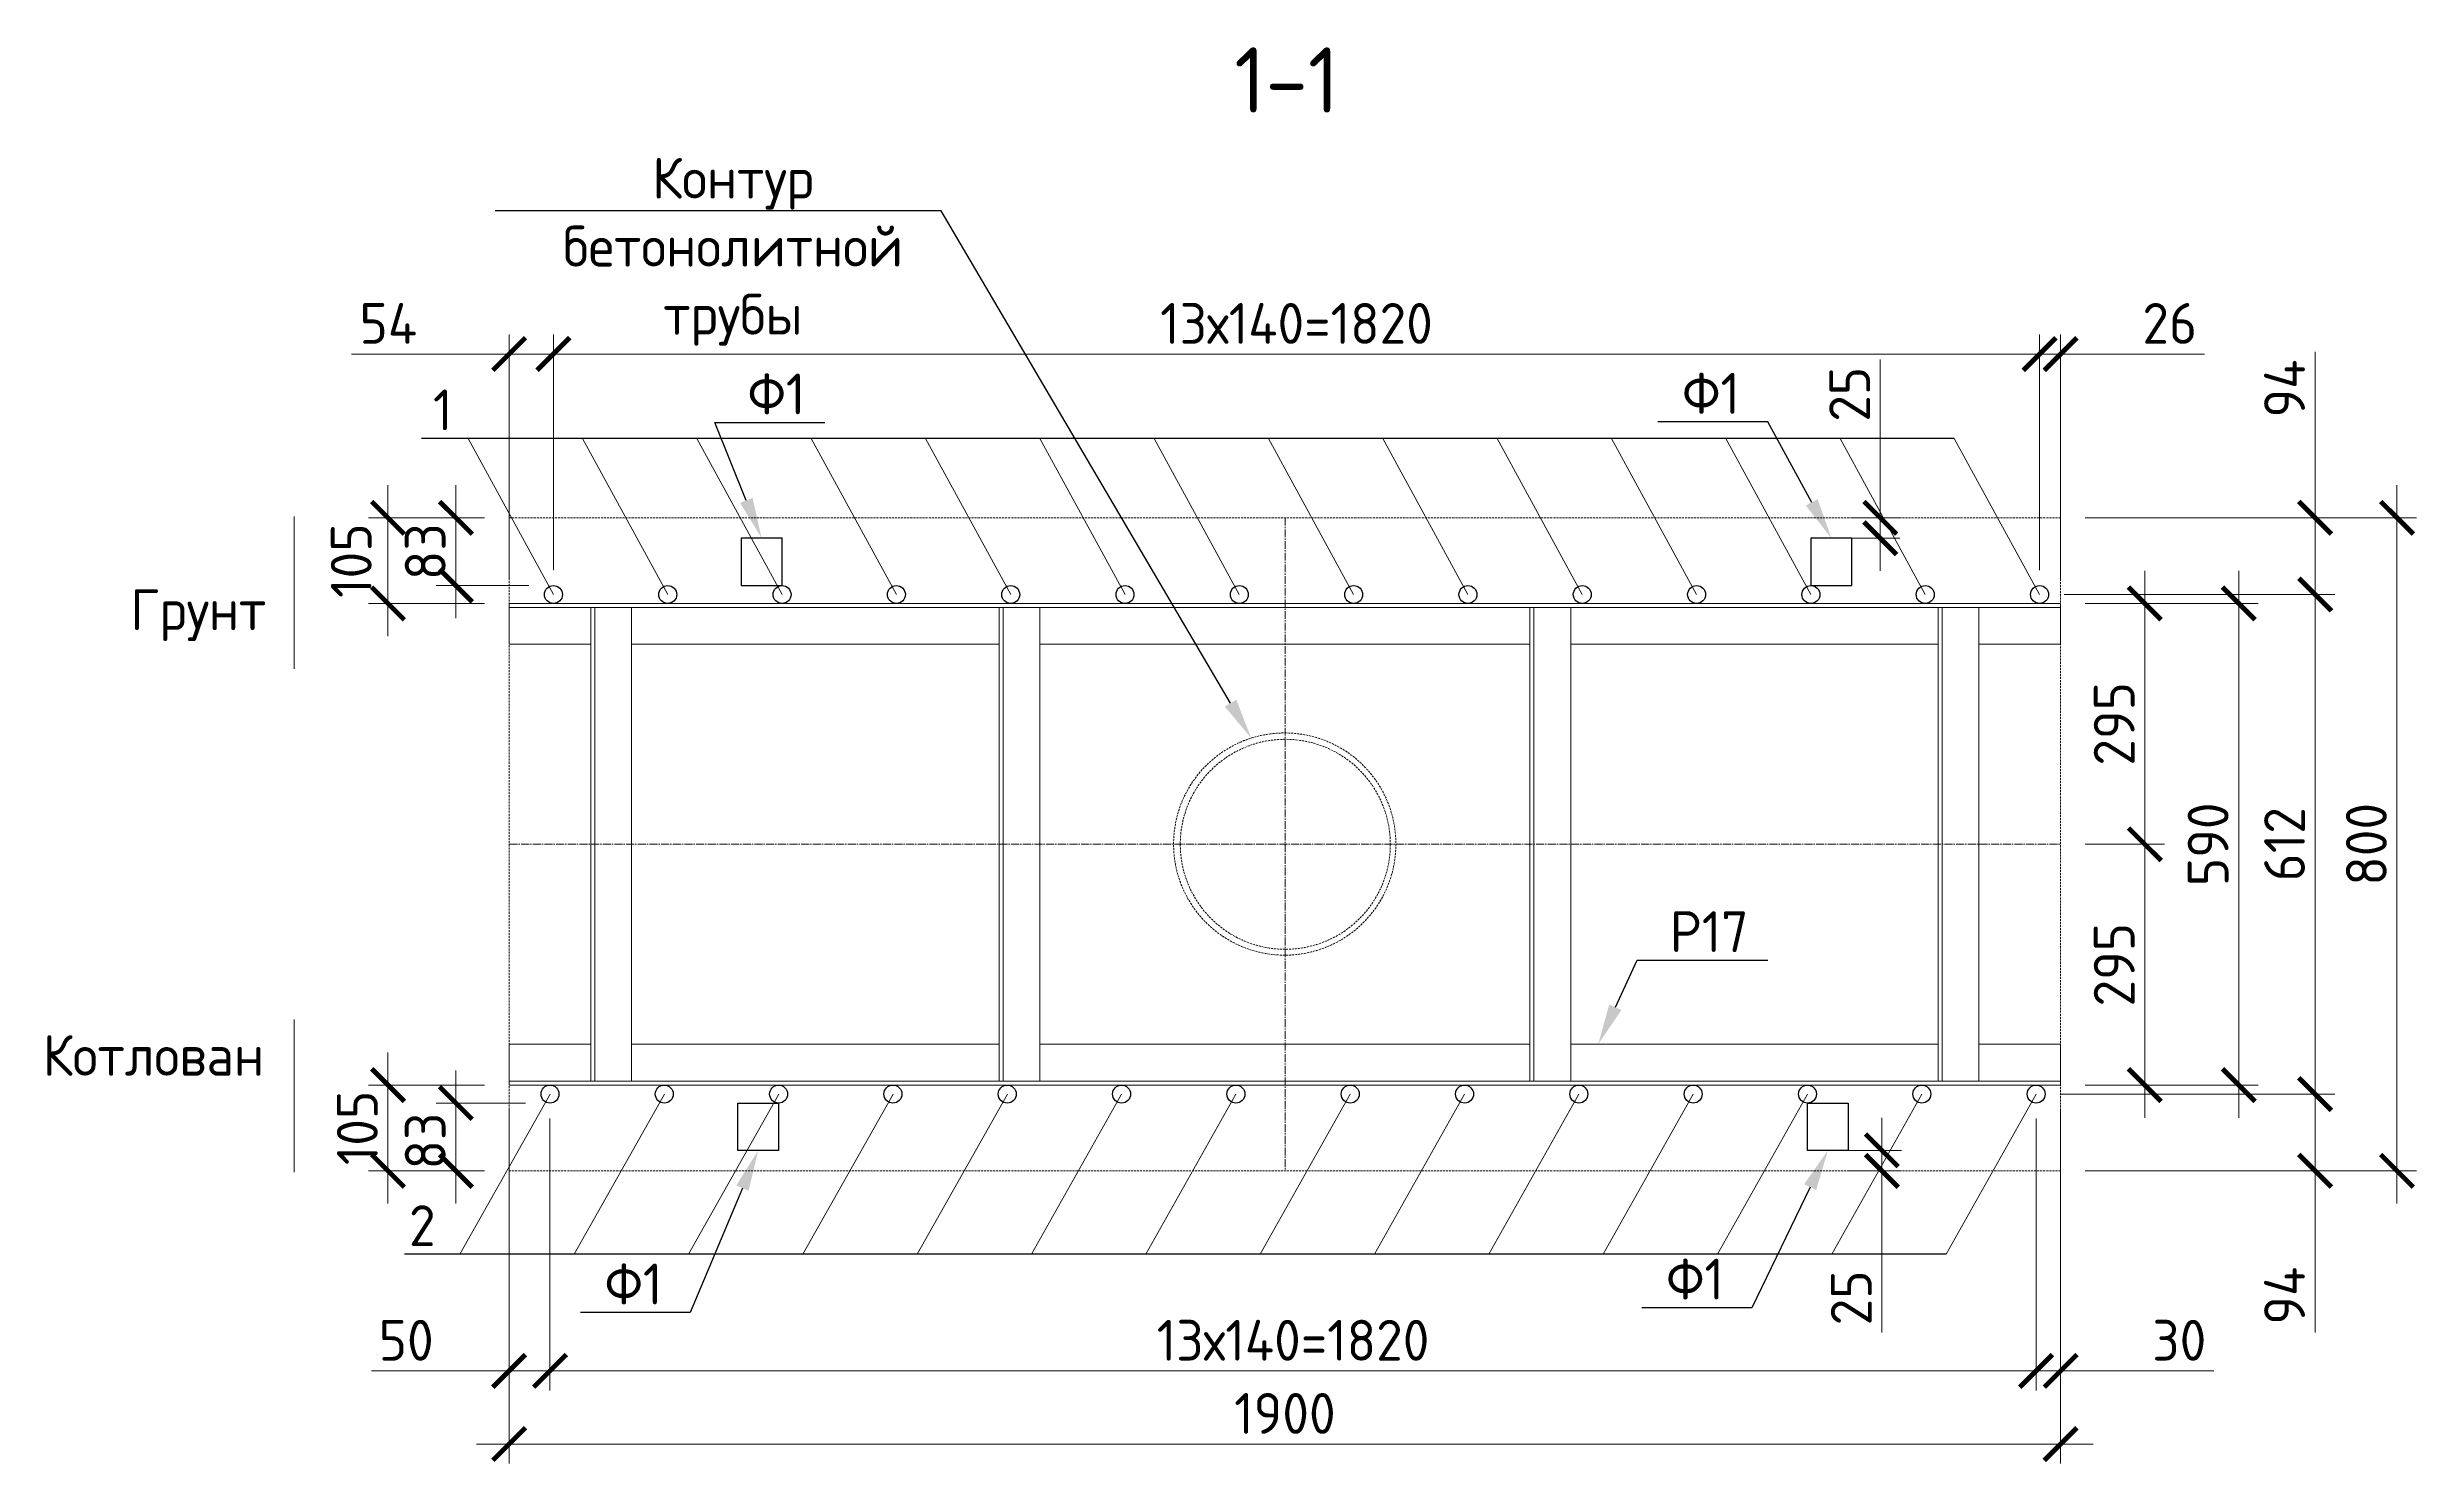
# Model space of a CAD drawing. Header units: millimetres. Extents: x -65574 to 111613, y -106550 to -50518.
# Drawn here: x 18246 to 21147, y -52253 to -50518 of the extents above; entities that cross this region are included whole.
import ezdxf
from ezdxf import colors
from ezdxf.entities.mleader import LeaderData, LeaderLine
from ezdxf.math import Vec2, Vec3

# ---------------------------------------------------------------- set-up
doc = ezdxf.new("R2010")
doc.units = ezdxf.units.MM
doc.linetypes.add('CENTER2', pattern=[28.575, 19.05, -3.175, 3.175, -3.175])
doc.linetypes.add('невидимая', pattern=[0.375, 0.25, -0.125])
doc.layers.get('Defpoints').update_dxf_attribs({"color": 6})
doc.styles.add('GOST-2.304_Type-B', font='GOST Common.ttf')
doc.dimstyles.new('УРСТ', dxfattribs={"dimtxt": 2.5, "dimasz": 2, "dimexe": 1.2, "dimexo": 1.5, "dimtad": 1, "dimdec": 0, "dimrnd": 1, "dimtxsty": 'GOST-2.304_Type-B', "dimblk": 'ARCHTICK', "dimcen": 2, "dimdle": 2, "dimazin": 3, "dimtfac": 1, "dimtdec": 0, "dimtmove": 1, "dimatfit": 0, "dimldrblk": 'NONE', "dimlwd": 15, "dimlwe": 15, "dimarcsym": 0})

# ---------------------------------------------------------------- blocks, each defined once
blk = doc.blocks.new('*U238')
at = {"lineweight": 30}
blk.add_circle((0, 0), 11, dxfattribs=at)
blk = doc.blocks.new('*U239')
at = {"color": 0, "linetype": 'ByBlock', "lineweight": -2, "transparency": 16777216}
for p in [(0, 0), (140, 0), (280, 0), (420, 0), (560, 0), (700, 0), (840, 0), (980, 0), (1120, 0), (1260, 0), (1400, 0), (1540, 0), (1680, 0), (1820, 0)]:
    blk.add_blockref('*U238', p, dxfattribs=at)
blk = doc.blocks.new('*U234')
at = {"color": 7, "lineweight": 30}
blk.add_circle((0, 5), 11, dxfattribs=at)
blk = doc.blocks.new('*U235')
at = {"color": 0, "linetype": 'ByBlock', "lineweight": -2, "transparency": 16777216}
for p in [(0, 0), (140, 0), (280, 0), (420, 0), (560, 0), (700, 0), (840, 0), (980, 0), (1120, 0), (1260, 0), (1400, 0), (1540, 0), (1680, 0), (1820, 0)]:
    blk.add_blockref('*U234', p, dxfattribs=at)
blk = doc.blocks.new('_ArchTick')
at = {"color": 0, "linetype": 'ByBlock', "const_width": 0.15}
blk.add_lwpolyline([(-0.5, -0.5), (0.5, 0.5)], dxfattribs=at)
blk = doc.blocks.new('*D363')
at = {"color": 0, "lineweight": 15, "ltscale": 100, "transparency": 16777216}
for p, q in [((18865.3, -51157.9), (18865.3, -50869.3)), ((20685.3, -51157.9), (20685.3, -50869.3)), ((18825.3, -50893.3), (20725.3, -50893.3))]:
    blk.add_line(p, q, dxfattribs=at)
at = {"layer": 'Defpoints', "color": 0, "lineweight": -2, "ltscale": 100, "transparency": 16777216}
for p in [(20685.3, -50893.3), (18865.3, -51187.9), (20685.3, -51187.9)]:
    blk.add_point(p, dxfattribs=at)
at = {"color": 0, "lineweight": 15, "ltscale": 100, "transparency": 16777216, "xscale": 40, "yscale": 40, "zscale": 40, "rotation": 180}
blk.add_blockref('_ArchTick', (18865.3, -50893.3), dxfattribs=at)
at = {"color": 0, "lineweight": 15, "ltscale": 100, "transparency": 16777216, "xscale": 40, "yscale": 40, "zscale": 40}
blk.add_blockref('_ArchTick', (20685.3, -50893.3), dxfattribs=at)
at = {"color": 0, "lineweight": 15, "ltscale": 100, "transparency": 16777216, "insert": (19775.3, -50855.8), "char_height": 50, "attachment_point": 5, "style": 'GOST-2.304_Type-B'}
blk.add_mtext('\\A1;13х140=1820', dxfattribs=at)
blk = doc.blocks.new('_None')
blk = doc.blocks.new('*D364')
at = {"color": 0, "lineweight": 15, "ltscale": 100, "transparency": 16777216}
for p, q in [((18811.1, -51168.9), (18811.1, -50869.3)), ((18865.3, -51157.9), (18865.3, -50869.3)), ((18618.1, -50893.3), (18811.1, -50893.3)), ((18811.1, -50893.3), (18771.1, -50893.3)), ((18865.3, -50893.3), (18811.1, -50893.3)), ((18865.3, -50893.3), (18811.1, -50893.3)), ((18865.3, -50893.3), (18905.3, -50893.3))]:
    blk.add_line(p, q, dxfattribs=at)
at = {"layer": 'Defpoints', "color": 0, "lineweight": -2, "ltscale": 100, "transparency": 16777216}
for p in [(18811.1, -50893.3), (18811.1, -51198.9), (18865.3, -51187.9)]:
    blk.add_point(p, dxfattribs=at)
at = {"color": 0, "lineweight": 15, "ltscale": 100, "transparency": 16777216, "xscale": 40, "yscale": 40, "zscale": 40}
blk.add_blockref('_ArchTick', (18811.1, -50893.3), dxfattribs=at)
at = {"color": 0, "lineweight": 15, "ltscale": 100, "transparency": 16777216, "xscale": 40, "yscale": 40, "zscale": 40, "rotation": 180}
blk.add_blockref('_ArchTick', (18865.3, -50893.3), dxfattribs=at)
at = {"color": 0, "lineweight": 15, "ltscale": 100, "transparency": 16777216, "insert": (18663.1, -50855.8), "char_height": 50, "attachment_point": 5, "style": 'GOST-2.304_Type-B'}
blk.add_mtext('\\A1;54', dxfattribs=at)
blk = doc.blocks.new('*D365')
at = {"color": 0, "lineweight": 15, "ltscale": 100, "transparency": 16777216}
for p, q in [((20685.3, -51157.9), (20685.3, -50869.3)), ((20711.1, -51168.9), (20711.1, -50869.3)), ((20685.3, -50893.3), (20645.3, -50893.3)), ((20685.3, -50893.3), (20711.1, -50893.3)), ((20685.3, -50893.3), (20711.1, -50893.3)), ((20711.1, -50893.3), (20751.1, -50893.3)), ((20887.2, -50893.3), (20711.1, -50893.3))]:
    blk.add_line(p, q, dxfattribs=at)
at = {"layer": 'Defpoints', "color": 0, "lineweight": -2, "ltscale": 100, "transparency": 16777216}
for p in [(20711.1, -50893.3), (20685.3, -51187.9), (20711.1, -51198.9)]:
    blk.add_point(p, dxfattribs=at)
at = {"color": 0, "lineweight": 15, "ltscale": 100, "transparency": 16777216, "xscale": 40, "yscale": 40, "zscale": 40}
blk.add_blockref('_ArchTick', (20685.3, -50893.3), dxfattribs=at)
at = {"color": 0, "lineweight": 15, "ltscale": 100, "transparency": 16777216, "xscale": 40, "yscale": 40, "zscale": 40, "rotation": 180}
blk.add_blockref('_ArchTick', (20711.1, -50893.3), dxfattribs=at)
at = {"color": 0, "lineweight": 15, "ltscale": 100, "transparency": 16777216, "insert": (20844.7, -50855.8), "char_height": 50, "attachment_point": 5, "style": 'GOST-2.304_Type-B'}
blk.add_mtext('\\A1;26', dxfattribs=at)
blk = doc.blocks.new('*D366')
at = {"color": 0, "lineweight": 15, "ltscale": 100, "transparency": 16777216}
for p, q in [((18861.1, -51829.9), (18861.1, -52163)), ((20681.1, -51829.9), (20681.1, -52163)), ((18821.1, -52139), (20721.1, -52139))]:
    blk.add_line(p, q, dxfattribs=at)
at = {"layer": 'Defpoints', "color": 0, "lineweight": -2, "ltscale": 100, "transparency": 16777216}
for p in [(18861.1, -51799.9), (20681.1, -51799.9), (20681.1, -52139)]:
    blk.add_point(p, dxfattribs=at)
at = {"color": 0, "lineweight": 15, "ltscale": 100, "transparency": 16777216, "xscale": 40, "yscale": 40, "zscale": 40, "rotation": 180}
blk.add_blockref('_ArchTick', (18861.1, -52139), dxfattribs=at)
at = {"color": 0, "lineweight": 15, "ltscale": 100, "transparency": 16777216, "xscale": 40, "yscale": 40, "zscale": 40}
blk.add_blockref('_ArchTick', (20681.1, -52139), dxfattribs=at)
at = {"color": 0, "lineweight": 15, "ltscale": 100, "transparency": 16777216, "insert": (19771.1, -52101.5), "char_height": 50, "attachment_point": 5, "style": 'GOST-2.304_Type-B'}
blk.add_mtext('\\A1;13х140=1820', dxfattribs=at)
blk = doc.blocks.new('*D367')
at = {"color": 0, "lineweight": 15, "ltscale": 100, "transparency": 16777216}
for p, q in [((18811.1, -51818.9), (18811.1, -52163)), ((18861.1, -51829.9), (18861.1, -52163)), ((18642.5, -52139), (18811.1, -52139)), ((18811.1, -52139), (18771.1, -52139)), ((18861.1, -52139), (18811.1, -52139)), ((18861.1, -52139), (18811.1, -52139)), ((18861.1, -52139), (18901.1, -52139))]:
    blk.add_line(p, q, dxfattribs=at)
at = {"layer": 'Defpoints', "color": 0, "lineweight": -2, "ltscale": 100, "transparency": 16777216}
for p in [(18811.1, -51788.9), (18861.1, -51799.9), (18811.1, -52139)]:
    blk.add_point(p, dxfattribs=at)
at = {"color": 0, "lineweight": 15, "ltscale": 100, "transparency": 16777216, "xscale": 40, "yscale": 40, "zscale": 40}
blk.add_blockref('_ArchTick', (18811.1, -52139), dxfattribs=at)
at = {"color": 0, "lineweight": 15, "ltscale": 100, "transparency": 16777216, "xscale": 40, "yscale": 40, "zscale": 40, "rotation": 180}
blk.add_blockref('_ArchTick', (18861.1, -52139), dxfattribs=at)
at = {"color": 0, "lineweight": 15, "ltscale": 100, "transparency": 16777216, "insert": (18685, -52101.5), "char_height": 50, "attachment_point": 5, "style": 'GOST-2.304_Type-B'}
blk.add_mtext('\\A1;50', dxfattribs=at)
blk = doc.blocks.new('*D368')
at = {"color": 0, "lineweight": 15, "ltscale": 100, "transparency": 16777216}
for p, q in [((20711.1, -51818.9), (20711.1, -52163)), ((20681.1, -51829.9), (20681.1, -52163)), ((20681.1, -52139), (20641.1, -52139)), ((20681.1, -52139), (20711.1, -52139)), ((20681.1, -52139), (20711.1, -52139)), ((20711.1, -52139), (20751.1, -52139)), ((20898.9, -52139), (20711.1, -52139))]:
    blk.add_line(p, q, dxfattribs=at)
at = {"layer": 'Defpoints', "color": 0, "lineweight": -2, "ltscale": 100, "transparency": 16777216}
for p in [(20711.1, -51788.9), (20681.1, -51799.9), (20711.1, -52139)]:
    blk.add_point(p, dxfattribs=at)
at = {"color": 0, "lineweight": 15, "ltscale": 100, "transparency": 16777216, "xscale": 40, "yscale": 40, "zscale": 40}
blk.add_blockref('_ArchTick', (20681.1, -52139), dxfattribs=at)
at = {"color": 0, "lineweight": 15, "ltscale": 100, "transparency": 16777216, "xscale": 40, "yscale": 40, "zscale": 40, "rotation": 180}
blk.add_blockref('_ArchTick', (20711.1, -52139), dxfattribs=at)
at = {"color": 0, "lineweight": 15, "ltscale": 100, "transparency": 16777216, "insert": (20856.4, -52101.5), "char_height": 50, "attachment_point": 5, "style": 'GOST-2.304_Type-B'}
blk.add_mtext('\\A1;30', dxfattribs=at)
blk = doc.blocks.new('*D369')
at = {"color": 0, "lineweight": 15, "ltscale": 100, "transparency": 16777216}
for p, q in [((20929.2, -51158.9), (20929.2, -51828.9)), ((20741.1, -51198.9), (20953.2, -51198.9)), ((20741.1, -51788.9), (20953.2, -51788.9))]:
    blk.add_line(p, q, dxfattribs=at)
at = {"layer": 'Defpoints', "color": 0, "lineweight": -2, "ltscale": 100, "transparency": 16777216}
for p in [(20711.1, -51198.9), (20711.1, -51788.9), (20929.2, -51788.9)]:
    blk.add_point(p, dxfattribs=at)
at = {"color": 0, "lineweight": 15, "ltscale": 100, "transparency": 16777216, "xscale": 40, "yscale": 40, "zscale": 40}
for p, rotation in [((20929.2, -51198.9), 90), ((20929.2, -51788.9), 270)]:
    blk.add_blockref('_ArchTick', p, dxfattribs=dict(at, rotation=rotation))
at = {"color": 0, "lineweight": 15, "ltscale": 100, "transparency": 16777216, "insert": (20891.7, -51493.9), "char_height": 50, "attachment_point": 5, "rotation": 90, "style": 'GOST-2.304_Type-B'}
blk.add_mtext('\\A1;590', dxfattribs=at)
blk = doc.blocks.new('*D370')
at = {"color": 0, "lineweight": 15, "ltscale": 100, "transparency": 16777216}
for p, q in [((21022.8, -51147.9), (21022.8, -51839.9)), ((20715.3, -51187.9), (21046.8, -51187.9)), ((20711.1, -51799.9), (21046.8, -51799.9))]:
    blk.add_line(p, q, dxfattribs=at)
at = {"layer": 'Defpoints', "color": 0, "lineweight": -2, "ltscale": 100, "transparency": 16777216}
for p in [(20685.3, -51187.9), (20681.1, -51799.9), (21022.8, -51799.9)]:
    blk.add_point(p, dxfattribs=at)
at = {"color": 0, "lineweight": 15, "ltscale": 100, "transparency": 16777216, "xscale": 40, "yscale": 40, "zscale": 40}
for p, rotation in [((21022.8, -51187.9), 90), ((21022.8, -51799.9), 270)]:
    blk.add_blockref('_ArchTick', p, dxfattribs=dict(at, rotation=rotation))
at = {"color": 0, "lineweight": 15, "ltscale": 100, "transparency": 16777216, "insert": (20985.3, -51493.9), "char_height": 50, "attachment_point": 5, "rotation": 90, "style": 'GOST-2.304_Type-B'}
blk.add_mtext('\\A1;612', dxfattribs=at)
blk = doc.blocks.new('*D371')
at = {"color": 0, "lineweight": 15, "ltscale": 100, "transparency": 16777216}
for p, q in [((18745.9, -51770.9), (18745.9, -51933.9)), ((18831.1, -51810.9), (18721.9, -51810.9)), ((18781.1, -51893.9), (18721.9, -51893.9))]:
    blk.add_line(p, q, dxfattribs=at)
at = {"layer": 'Defpoints', "color": 0, "lineweight": -2, "ltscale": 100, "transparency": 16777216}
for p in [(18861.1, -51810.9), (18745.9, -51893.9), (18811.1, -51893.9)]:
    blk.add_point(p, dxfattribs=at)
at = {"color": 0, "lineweight": 15, "ltscale": 100, "transparency": 16777216, "xscale": 40, "yscale": 40, "zscale": 40}
for p, rotation in [((18745.9, -51810.9), 90), ((18745.9, -51893.9), 270)]:
    blk.add_blockref('_ArchTick', p, dxfattribs=dict(at, rotation=rotation))
at = {"color": 0, "lineweight": 15, "ltscale": 100, "transparency": 16777216, "insert": (18708.4, -51857.4), "char_height": 50, "attachment_point": 5, "rotation": 90, "style": 'GOST-2.304_Type-B'}
blk.add_mtext('\\A1;83', dxfattribs=at)
blk = doc.blocks.new('*D372')
at = {"color": 0, "lineweight": 15, "ltscale": 100, "transparency": 16777216}
for p, q in [((18745.9, -51216.9), (18745.9, -51053.9)), ((18781.1, -51093.9), (18721.9, -51093.9)), ((18835.3, -51176.9), (18721.9, -51176.9))]:
    blk.add_line(p, q, dxfattribs=at)
at = {"layer": 'Defpoints', "color": 0, "lineweight": -2, "ltscale": 100, "transparency": 16777216}
for p in [(18745.9, -51093.9), (18811.1, -51093.9), (18865.3, -51176.9)]:
    blk.add_point(p, dxfattribs=at)
at = {"color": 0, "lineweight": 15, "ltscale": 100, "transparency": 16777216, "xscale": 40, "yscale": 40, "zscale": 40}
for p, rotation in [((18745.9, -51093.9), 90), ((18745.9, -51176.9), 270)]:
    blk.add_blockref('_ArchTick', p, dxfattribs=dict(at, rotation=rotation))
at = {"color": 0, "lineweight": 15, "ltscale": 100, "transparency": 16777216, "insert": (18708.4, -51135.4), "char_height": 50, "attachment_point": 5, "rotation": 90, "style": 'GOST-2.304_Type-B'}
blk.add_mtext('\\A1;83', dxfattribs=at)
blk = doc.blocks.new('*U236')
at = {"linetype": 'ByBlock', "lineweight": 15, "ltscale": 100}
blk.add_lwpolyline([(49.2, -95.6), (-55.2, 95.6)], dxfattribs=at)
blk = doc.blocks.new('*U237')
at = {"color": 0, "linetype": 'ByBlock', "lineweight": -2, "transparency": 16777216}
for p in [(0, 0), (140, 0), (280, 0), (420, 0), (560, 0), (700, 0), (840, 0), (980, 0), (1120, 0), (1260, 0), (1400, 0), (1540, 0), (1680, 0), (1820, 0)]:
    blk.add_blockref('*U236', p, dxfattribs=at)
blk = doc.blocks.new('*U276')
at = {"linetype": 'ByBlock', "lineweight": 15, "ltscale": 100}
blk.add_lwpolyline([(55.2, -100.6), (-55.2, 95.6)], dxfattribs=at)
blk = doc.blocks.new('*U233')
at = {"color": 0, "linetype": 'ByBlock', "lineweight": -2, "transparency": 16777216}
for p in [(0, 0), (140, 0), (280, 0), (420, 0), (560, 0), (700, 0), (840, 0), (980, 0), (1120, 0), (1260, 0), (1400, 0), (1540, 0), (1680, 0), (1820, 0)]:
    blk.add_blockref('*U276', p, dxfattribs=at)
blk = doc.blocks.new('*D373')
at = {"color": 0, "lineweight": 15, "ltscale": 100, "transparency": 16777216}
for p, q in [((21022.8, -51799.9), (21022.8, -51759.9)), ((20711.1, -51799.9), (21046.8, -51799.9)), ((21022.8, -51799.9), (21022.8, -51893.9)), ((21022.8, -51799.9), (21022.8, -51893.9)), ((20741.1, -51893.9), (21046.8, -51893.9)), ((21022.8, -51893.9), (21022.8, -51933.9)), ((21022.8, -52091.9), (21022.8, -51893.9))]:
    blk.add_line(p, q, dxfattribs=at)
at = {"layer": 'Defpoints', "color": 0, "lineweight": -2, "ltscale": 100, "transparency": 16777216}
for p in [(20681.1, -51799.9), (20711.1, -51893.9), (21022.8, -51893.9)]:
    blk.add_point(p, dxfattribs=at)
at = {"color": 0, "lineweight": 15, "ltscale": 100, "transparency": 16777216, "xscale": 40, "yscale": 40, "zscale": 40}
for p, rotation in [((21022.8, -51799.9), 270), ((21022.8, -51893.9), 90)]:
    blk.add_blockref('_ArchTick', p, dxfattribs=dict(at, rotation=rotation))
at = {"color": 0, "lineweight": 15, "ltscale": 100, "transparency": 16777216, "insert": (20985.3, -52046.9), "char_height": 50, "attachment_point": 5, "rotation": 90, "style": 'GOST-2.304_Type-B'}
blk.add_mtext('\\A1;94', dxfattribs=at)
blk = doc.blocks.new('*D374')
at = {"color": 0, "lineweight": 15, "ltscale": 100, "transparency": 16777216}
for p, q in [((21022.8, -50890.6), (21022.8, -51093.9)), ((21022.8, -51093.9), (21022.8, -51053.9)), ((20741.1, -51093.9), (21046.8, -51093.9)), ((21022.8, -51187.9), (21022.8, -51093.9)), ((21022.8, -51187.9), (21022.8, -51093.9)), ((20715.3, -51187.9), (21046.8, -51187.9)), ((21022.8, -51187.9), (21022.8, -51227.9))]:
    blk.add_line(p, q, dxfattribs=at)
at = {"layer": 'Defpoints', "color": 0, "lineweight": -2, "ltscale": 100, "transparency": 16777216}
for p in [(20711.1, -51093.9), (21022.8, -51093.9), (20685.3, -51187.9)]:
    blk.add_point(p, dxfattribs=at)
at = {"color": 0, "lineweight": 15, "ltscale": 100, "transparency": 16777216, "xscale": 40, "yscale": 40, "zscale": 40}
for p, rotation in [((21022.8, -51093.9), 270), ((21022.8, -51187.9), 90)]:
    blk.add_blockref('_ArchTick', p, dxfattribs=dict(at, rotation=rotation))
at = {"color": 0, "lineweight": 15, "ltscale": 100, "transparency": 16777216, "insert": (20985.3, -50935.6), "char_height": 50, "attachment_point": 5, "rotation": 90, "style": 'GOST-2.304_Type-B'}
blk.add_mtext('\\A1;94', dxfattribs=at)
blk = doc.blocks.new('*D375')
at = {"color": 0, "lineweight": 15, "ltscale": 100, "transparency": 16777216}
for p, q in [((21123, -51053.9), (21123, -51933.9)), ((20741.1, -51093.9), (21147, -51093.9)), ((20741.1, -51893.9), (21147, -51893.9))]:
    blk.add_line(p, q, dxfattribs=at)
at = {"layer": 'Defpoints', "color": 0, "lineweight": -2, "ltscale": 100, "transparency": 16777216}
for p in [(20711.1, -51093.9), (20711.1, -51893.9), (21123, -51893.9)]:
    blk.add_point(p, dxfattribs=at)
at = {"color": 0, "lineweight": 15, "ltscale": 100, "transparency": 16777216, "xscale": 40, "yscale": 40, "zscale": 40}
for p, rotation in [((21123, -51093.9), 90), ((21123, -51893.9), 270)]:
    blk.add_blockref('_ArchTick', p, dxfattribs=dict(at, rotation=rotation))
at = {"color": 0, "lineweight": 15, "ltscale": 100, "transparency": 16777216, "insert": (21085.5, -51493.9), "char_height": 50, "attachment_point": 5, "rotation": 90, "style": 'GOST-2.304_Type-B'}
blk.add_mtext('\\A1;800', dxfattribs=at)
blk = doc.blocks.new('*D376')
at = {"color": 0, "lineweight": 15, "ltscale": 100, "transparency": 16777216}
for p, q in [((20814.2, -51158.9), (20814.2, -51533.9)), ((20741.1, -51198.9), (20838.2, -51198.9)), ((20741.1, -51493.9), (20838.2, -51493.9))]:
    blk.add_line(p, q, dxfattribs=at)
at = {"layer": 'Defpoints', "color": 0, "lineweight": -2, "ltscale": 100, "transparency": 16777216}
for p in [(20711.1, -51198.9), (20711.1, -51493.9), (20814.2, -51493.9)]:
    blk.add_point(p, dxfattribs=at)
at = {"color": 0, "lineweight": 15, "ltscale": 100, "transparency": 16777216, "xscale": 40, "yscale": 40, "zscale": 40}
for p, rotation in [((20814.2, -51198.9), 90), ((20814.2, -51493.9), 270)]:
    blk.add_blockref('_ArchTick', p, dxfattribs=dict(at, rotation=rotation))
at = {"color": 0, "lineweight": 15, "ltscale": 100, "transparency": 16777216, "insert": (20776.7, -51346.4), "char_height": 50, "attachment_point": 5, "rotation": 90, "style": 'GOST-2.304_Type-B'}
blk.add_mtext('\\A1;295', dxfattribs=at)
blk = doc.blocks.new('*D377')
at = {"color": 0, "lineweight": 15, "ltscale": 100, "transparency": 16777216}
for p, q in [((20814.2, -51828.9), (20814.2, -51453.9)), ((20741.1, -51493.9), (20838.2, -51493.9)), ((20741.1, -51788.9), (20838.2, -51788.9))]:
    blk.add_line(p, q, dxfattribs=at)
at = {"layer": 'Defpoints', "color": 0, "lineweight": -2, "ltscale": 100, "transparency": 16777216}
for p in [(20711.1, -51493.9), (20814.2, -51493.9), (20711.1, -51788.9)]:
    blk.add_point(p, dxfattribs=at)
at = {"color": 0, "lineweight": 15, "ltscale": 100, "transparency": 16777216, "xscale": 40, "yscale": 40, "zscale": 40}
for p, rotation in [((20814.2, -51493.9), 90), ((20814.2, -51788.9), 270)]:
    blk.add_blockref('_ArchTick', p, dxfattribs=dict(at, rotation=rotation))
at = {"color": 0, "lineweight": 15, "ltscale": 100, "transparency": 16777216, "insert": (20776.7, -51641.4), "char_height": 50, "attachment_point": 5, "rotation": 90, "style": 'GOST-2.304_Type-B'}
blk.add_mtext('\\A1;295', dxfattribs=at)
blk = doc.blocks.new('*D378')
at = {"color": 0, "lineweight": 15, "transparency": 16777216}
for p, q in [((20492.2, -51868.9), (20492.2, -51828.9)), ((20451.1, -51868.9), (20516.2, -51868.9)), ((20492.2, -51868.9), (20492.2, -51893.9)), ((20492.2, -51868.9), (20492.2, -51893.9)), ((20451.1, -51893.9), (20516.2, -51893.9)), ((20492.2, -51893.9), (20492.2, -51933.9)), ((20492.2, -52092.1), (20492.2, -51893.9))]:
    blk.add_line(p, q, dxfattribs=at)
at = {"layer": 'Defpoints', "color": 0, "lineweight": -2, "transparency": 16777216}
for p in [(20451.1, -51868.9), (20451.1, -51893.9), (20492.2, -51893.9)]:
    blk.add_point(p, dxfattribs=at)
at = {"color": 0, "lineweight": 15, "transparency": 16777216, "xscale": 40, "yscale": 40, "zscale": 40}
for p, rotation in [((20492.2, -51868.9), 270), ((20492.2, -51893.9), 90)]:
    blk.add_blockref('_ArchTick', p, dxfattribs=dict(at, rotation=rotation))
at = {"color": 0, "lineweight": 15, "transparency": 16777216, "insert": (20454.7, -52049.6), "char_height": 50, "attachment_point": 5, "rotation": 90, "style": 'GOST-2.304_Type-B'}
blk.add_mtext('\\A1;25', dxfattribs=at)
blk = doc.blocks.new('*D379')
at = {"color": 0, "lineweight": 15, "transparency": 16777216}
for p, q in [((20490.2, -50900.1), (20490.2, -51093.9)), ((20490.2, -51093.9), (20490.2, -51053.9)), ((20455.3, -51093.9), (20514.2, -51093.9)), ((20490.2, -51118.9), (20490.2, -51093.9)), ((20490.2, -51118.9), (20490.2, -51093.9)), ((20455.3, -51118.9), (20514.2, -51118.9)), ((20490.2, -51118.9), (20490.2, -51158.9))]:
    blk.add_line(p, q, dxfattribs=at)
at = {"layer": 'Defpoints', "color": 0, "lineweight": -2, "transparency": 16777216}
for p in [(20455.3, -51093.9), (20490.2, -51093.9), (20455.3, -51118.9)]:
    blk.add_point(p, dxfattribs=at)
at = {"color": 0, "lineweight": 15, "transparency": 16777216, "xscale": 40, "yscale": 40, "zscale": 40}
for p, rotation in [((20490.2, -51093.9), 270), ((20490.2, -51118.9), 90)]:
    blk.add_blockref('_ArchTick', p, dxfattribs=dict(at, rotation=rotation))
at = {"color": 0, "lineweight": 15, "transparency": 16777216, "insert": (20452.7, -50942.6), "char_height": 50, "attachment_point": 5, "rotation": 90, "style": 'GOST-2.304_Type-B'}
blk.add_mtext('\\A1;25', dxfattribs=at)
blk = doc.blocks.new('*D408')
at = {"color": 0, "lineweight": 15, "ltscale": 100, "transparency": 16777216}
for p, q in [((18662.7, -51053.9), (18662.7, -51238.9)), ((18781.1, -51093.9), (18638.7, -51093.9)), ((18781.1, -51198.9), (18638.7, -51198.9))]:
    blk.add_line(p, q, dxfattribs=at)
at = {"layer": 'Defpoints', "color": 0, "lineweight": -2, "ltscale": 100, "transparency": 16777216}
for p in [(18811.1, -51093.9), (18662.7, -51198.9), (18811.1, -51198.9)]:
    blk.add_point(p, dxfattribs=at)
at = {"color": 0, "lineweight": 15, "ltscale": 100, "transparency": 16777216, "xscale": 40, "yscale": 40, "zscale": 40}
for p, rotation in [((18662.7, -51093.9), 90), ((18662.7, -51198.9), 270)]:
    blk.add_blockref('_ArchTick', p, dxfattribs=dict(at, rotation=rotation))
at = {"color": 0, "lineweight": 15, "ltscale": 100, "transparency": 16777216, "insert": (18617.7, -51146.4), "char_height": 50, "attachment_point": 5, "rotation": 90, "style": 'GOST-2.304_Type-B'}
blk.add_mtext('\\A1;105', dxfattribs=at)
blk = doc.blocks.new('*D409')
at = {"color": 0, "lineweight": 15, "transparency": 16777216}
for p, q in [((18662.7, -51748.9), (18662.7, -51933.9)), ((18781.1, -51788.9), (18638.7, -51788.9)), ((18781.1, -51893.9), (18638.7, -51893.9))]:
    blk.add_line(p, q, dxfattribs=at)
at = {"layer": 'Defpoints', "color": 0, "lineweight": -2, "transparency": 16777216}
for p in [(18811.1, -51788.9), (18662.7, -51893.9), (18811.1, -51893.9)]:
    blk.add_point(p, dxfattribs=at)
at = {"color": 0, "lineweight": 15, "transparency": 16777216, "xscale": 40, "yscale": 40, "zscale": 40}
for p, rotation in [((18662.7, -51788.9), 90), ((18662.7, -51893.9), 270)]:
    blk.add_blockref('_ArchTick', p, dxfattribs=dict(at, rotation=rotation))
at = {"color": 0, "lineweight": 15, "transparency": 16777216, "insert": (18625.2, -51841.4), "char_height": 50, "attachment_point": 5, "rotation": 90, "style": 'GOST-2.304_Type-B'}
blk.add_mtext('\\A1;105', dxfattribs=at)
blk = doc.blocks.new('*D434')
at = {"color": 0, "lineweight": 15, "transparency": 16777216}
for p, q in [((18811.1, -51818.9), (18811.1, -52252.6)), ((20711.1, -51818.9), (20711.1, -52252.6)), ((18771.1, -52228.6), (20751.1, -52228.6))]:
    blk.add_line(p, q, dxfattribs=at)
at = {"layer": 'Defpoints', "color": 0, "lineweight": -2, "transparency": 16777216}
for p in [(18811.1, -51788.9), (20711.1, -51788.9), (20711.1, -52228.6)]:
    blk.add_point(p, dxfattribs=at)
at = {"color": 0, "lineweight": 15, "transparency": 16777216, "xscale": 40, "yscale": 40, "zscale": 40, "rotation": 180}
blk.add_blockref('_ArchTick', (18811.1, -52228.6), dxfattribs=at)
at = {"color": 0, "lineweight": 15, "transparency": 16777216, "xscale": 40, "yscale": 40, "zscale": 40}
blk.add_blockref('_ArchTick', (20711.1, -52228.6), dxfattribs=at)
at = {"color": 0, "lineweight": 15, "transparency": 16777216, "insert": (19761.1, -52191.1), "char_height": 50, "attachment_point": 5, "style": 'GOST-2.304_Type-B'}
blk.add_mtext('\\A1;1900', dxfattribs=at)

msp = doc.modelspace()

# ---------------------------------------------------------------- linework, layer by layer
at = {"linetype": 'CENTER2', "lineweight": 5, "ltscale": 0.5}
for p, q in [((19761.6, -51093.9), (19761.6, -51893.9)), ((18811.6, -51493.9), (20711.6, -51493.9))]:
    msp.add_line(p, q, dxfattribs=at)
at = {"lineweight": 15, "ltscale": 100}
for p, q in [((20711.1, -51203.9), (18811.1, -51203.9)), ((18916.1, -51203.9), (18916.1, -51783.9)), ((19416.1, -51203.9), (19416.1, -51783.9)), ((20066.1, -51203.9), (20066.1, -51783.9)), ((20566.1, -51203.9), (20566.1, -51783.9)), ((20711.1, -51783.9), (18811.1, -51783.9))]:
    msp.add_line(p, q, dxfattribs=at)
for points in [[(18547.8, -51279.1), (18547.8, -51092.3)], [(18911.1, -51248.9), (18811.1, -51248.9), (18811.1, -51198.9), (20711.1, -51198.9), (20711.1, -51248.9), (20611.1, -51248.9)], [(19411.1, -51248.9), (18961.1, -51248.9)], [(20061.1, -51248.9), (19461.1, -51248.9)], [(20561.1, -51248.9), (20111.1, -51248.9)], [(18547.8, -51708.7), (18547.8, -51895.5)], [(18911.1, -51738.9), (18811.1, -51738.9), (18811.1, -51788.9), (20711.1, -51788.9), (20711.1, -51738.9), (20611.1, -51738.9)], [(19411.1, -51738.9), (18961.1, -51738.9)], [(20061.1, -51738.9), (19461.1, -51738.9)], [(20561.1, -51738.9), (20111.1, -51738.9)]]:
    msp.add_lwpolyline(points, dxfattribs=at)
at = {"linetype": 'невидимая', "lineweight": 15, "ltscale": 10}
msp.add_lwpolyline([(18811.1, -51893.9), (18811.1, -51093.9), (20711.1, -51093.9), (20711.1, -51893.9)], close=True, dxfattribs=at)
at = {"lineweight": 30, "ltscale": 100}
for points in [[(19145.3, -51118.9), (19095.3, -51118.9), (19095.3, -51176.9), (19145.3, -51176.9)], [(20455.3, -51118.9), (20405.3, -51118.9), (20405.3, -51176.9), (20455.3, -51176.9)], [(19141.1, -51868.9), (19091.1, -51868.9), (19091.1, -51810.9), (19141.1, -51810.9)], [(20451.1, -51868.9), (20401.1, -51868.9), (20401.1, -51810.9), (20451.1, -51810.9)]]:
    msp.add_lwpolyline(points, close=True, dxfattribs=at)
at = {"lineweight": 15, "ltscale": 100}
for points in [[(18911.1, -51783.9), (18911.1, -51203.9), (18961.1, -51203.9), (18961.1, -51783.9)], [(19411.1, -51783.9), (19411.1, -51203.9), (19461.1, -51203.9), (19461.1, -51783.9)], [(20061.1, -51783.9), (20061.1, -51203.9), (20111.1, -51203.9), (20111.1, -51783.9)], [(20561.1, -51783.9), (20561.1, -51203.9), (20611.1, -51203.9), (20611.1, -51783.9)]]:
    msp.add_lwpolyline(points, close=True, dxfattribs=at)
at = {"linetype": 'невидимая', "lineweight": 5, "ltscale": 10}
for centre, radius in [((19760.9, -51493.6), 136.1), ((19761.6, -51493.9), 128.6)]:
    msp.add_circle(centre, radius, dxfattribs=at)

# ---------------------------------------------------------------- block references
for name, p in [('*U237', (18816.1, -51092.3)), ('*U239', (18865.3, -51187.9)), ('*U235', (18861.1, -51804.9))]:
    msp.add_blockref(name, p)
at = {"xscale": -1, "rotation": 180}
msp.add_blockref('*U233', (18806, -51900.5), dxfattribs=at)

# ---------------------------------------------------------------- texts
at = {"insert": (19763.3, -50557.6), "char_height": 80, "attachment_point": 5, "style": 'GOST-2.304_Type-B'}
msp.add_mtext('1-1', dxfattribs=at)
at = {"ltscale": 100, "char_height": 50, "style": 'GOST-2.304_Type-B'}
for s, insert, attachment_point in [('Грунт', (18347.2, -51181.4), 1), ('Котлован', (18240, -51777.6), 7)]:
    msp.add_mtext_dynamic_manual_height_columns(s, width=386.986, gutter_width=300, heights=[0], dxfattribs=dict(at, insert=insert, attachment_point=attachment_point))

# ---------------------------------------------------------------- dimensions: what is measured, and where the dimension line sits
at = {"lineweight": 15, "ltscale": 100}
for base, p1, p2, angle, override, picture, middle in [((18811.1, -50893.3), (18865.3, -51187.9), (18811.1, -51198.9), 0, {"dimscale": 0}, '*D364', (18663.1, -50893.3)), ((20711.1, -50893.3), (20685.3, -51187.9), (20711.1, -51198.9), 0, {"dimscale": 0, "dimtxsty": 'GOST-2.304_Type-B'}, '*D365', (20844.7, -50893.3)), ((21022.8, -51093.9), (20685.3, -51187.9), (20711.1, -51093.9), 90, {"dimscale": 0, "dimtxsty": 'GOST-2.304_Type-B'}, '*D374', (21026.8, -50935.6)), ((18662.7, -51198.9), (18811.1, -51093.9), (18811.1, -51198.9), 90, {"dimscale": 0, "dimtxsty": 'GOST-2.304_Type-B'}, '*D408', (18655.2, -51146.4)), ((18745.9, -51093.9), (18865.3, -51176.9), (18811.1, -51093.9), 90, {"dimscale": 0, "dimtxsty": 'GOST-2.304_Type-B'}, '*D372', (18745.9, -51135.4)), ((21022.8, -51893.9), (20681.1, -51799.9), (20711.1, -51893.9), 90, {"dimscale": 0, "dimtxsty": 'GOST-2.304_Type-B'}, '*D373', (21017.4, -52046.9)), ((18811.1, -52139), (18861.1, -51799.9), (18811.1, -51788.9), 0, {"dimscale": 0, "dimtxsty": 'GOST-2.304_Type-B'}, '*D367', (18685, -52146.5)), ((18745.9, -51893.9), (18861.1, -51810.9), (18811.1, -51893.9), 90, {"dimscale": 0, "dimtxsty": 'GOST-2.304_Type-B'}, '*D371', (18745.9, -51857.4)), ((20711.1, -52139), (20681.1, -51799.9), (20711.1, -51788.9), 0, {"dimscale": 0, "dimtxsty": 'GOST-2.304_Type-B'}, '*D368', (20856.4, -52152.6))]:
    dim = msp.add_linear_dim(base=base, p1=p1, p2=p2, angle=angle, dimstyle='УРСТ', override=override, dxfattribs=at)
    dim.commit()
    dim.dimension.update_dxf_attribs({"geometry": picture, "text_midpoint": middle, "dimtype": 160})
for base, p1, p2, picture, middle in [((20685.3, -50893.3), (18865.3, -51187.9), (20685.3, -51187.9), '*D363', (19775.3, -50855.8)), ((20681.1, -52139), (18861.1, -51799.9), (20681.1, -51799.9), '*D366', (19771.1, -52101.5))]:
    dim = msp.add_linear_dim(base=base, p1=p1, p2=p2, angle=0, text='13х140=<>', dimstyle='УРСТ', override={"dimscale": 0, "dimtxsty": 'GOST-2.304_Type-B'}, dxfattribs=at)
    dim.commit()
    dim.dimension.update_dxf_attribs({"geometry": picture, "text_midpoint": middle})
at = {"lineweight": 15}
for base, p1, p2, override, picture, middle in [((20490.2, -51093.9), (20455.3, -51118.9), (20455.3, -51093.9), {"dimscale": 0, "dimexo": 0, "dimtxsty": 'GOST-2.304_Type-B'}, '*D379', (20503.5, -50942.6)), ((18662.7, -51893.9), (18811.1, -51788.9), (18811.1, -51893.9), {"dimscale": 0, "dimtxsty": 'GOST-2.304_Type-B'}, '*D409', (18662.7, -51841.4)), ((20492.2, -51893.9), (20451.1, -51868.9), (20451.1, -51893.9), {"dimscale": 0, "dimexo": 0, "dimtxsty": 'GOST-2.304_Type-B'}, '*D378', (20479.7, -52049.6))]:
    dim = msp.add_linear_dim(base=base, p1=p1, p2=p2, angle=90, dimstyle='УРСТ', override=override, dxfattribs=at)
    dim.commit()
    dim.dimension.update_dxf_attribs({"geometry": picture, "text_midpoint": middle, "dimtype": 160})
at = {"lineweight": 15, "ltscale": 100}
for base, p1, p2, angle, picture, middle in [((21123, -51893.9), (20711.1, -51093.9), (20711.1, -51893.9), 90, '*D375', (21085.5, -51493.9)), ((21022.8, -51799.9), (20685.3, -51187.9), (20681.1, -51799.9), 90, '*D370', (20985.3, -51493.9)), ((20929.2, -51788.9), (20711.1, -51198.9), (20711.1, -51788.9), 90, '*D369', (20891.7, -51493.9)), ((20814.2, -51493.9), (20711.1, -51198.9), (20711.1, -51493.9), 90, '*D376', (20776.7, -51346.4)), ((20814.2, -51493.9), (20711.1, -51788.9), (20711.1, -51493.9), 270, '*D377', (20776.7, -51641.4))]:
    dim = msp.add_linear_dim(base=base, p1=p1, p2=p2, angle=angle, dimstyle='УРСТ', override={"dimscale": 0, "dimtxsty": 'GOST-2.304_Type-B'}, dxfattribs=at)
    dim.commit()
    dim.dimension.update_dxf_attribs({"geometry": picture, "text_midpoint": middle})
at = {"lineweight": 15}
dim = msp.add_linear_dim(base=(20711.1, -52228.6), p1=(18811.1, -51788.9), p2=(20711.1, -51788.9), angle=0, dimstyle='УРСТ', override={"dimscale": 0, "dimtxsty": 'GOST-2.304_Type-B'}, dxfattribs=at)
dim.commit()
dim.dimension.update_dxf_attribs({"geometry": '*D434', "text_midpoint": (19761.1, -52191.1)})

# ---------------------------------------------------------------- leaders
at = {"lineweight": 15, "ltscale": 100}
ml = msp.add_multileader_mtext('Standard', dxfattribs=at)
ml.set_content('Контур \\Pбетонолитной \\Pтрубы', color=256, style='GOST-2.304_Type-B')
ml.set_leader_properties()
ml.build(insert=Vec2(0, 0))
ml.multileader.update_dxf_attribs({"text_left_attachment_type": 6, "text_right_attachment_type": 6, "dogleg_length": 1, "arrow_head_size": 50, "scale": 20})
ctx = ml.context
ctx.base_point, ctx.scale, ctx.char_height, ctx.arrow_head_size, ctx.landing_gap_size, ctx.plane_origin = Vec3(18850.2, -50717.8), 20, 50, 50, 20, Vec3(19802.1, -51351.4)
ctx.left_attachment, ctx.right_attachment, ctx.text_align_type = 6, 6, 1
notes = []
notes.append((ctx, [(0, (1, 1, 0), (19340.2, -50717.8), (-1, 0), 20, [(0, [(19719.9, -51364.1)], 0, [])])]))
ctx.mtext.insert, ctx.mtext.alignment, ctx.mtext.flow_direction = Vec3(19085.2, -50652.8), 2, 5
ml = msp.add_multileader_mtext('Standard', dxfattribs=at)
ml.set_content('Ф1', color=256, style='GOST-2.304_Type-B')
ml.set_leader_properties()
ml.build(insert=Vec2(0, 0))
ml.multileader.update_dxf_attribs({"text_left_attachment_type": 6, "text_right_attachment_type": 6, "dogleg_length": 1, "arrow_head_size": 50, "scale": 20})
ctx = ml.context
ctx.base_point, ctx.scale, ctx.char_height, ctx.arrow_head_size, ctx.landing_gap_size, ctx.plane_origin = Vec3(19083, -50977.2), 20, 50, 50, 20, Vec3(19401.6, -51784.7)
ctx.left_attachment, ctx.right_attachment = 6, 6
notes.append((ctx, [(1, (1, 1, 0), (19063, -50977.2), (1, 0), 20, [(0, [(19120.3, -51118.9)], 0, [])])]))
ctx.mtext.insert, ctx.mtext.flow_direction = Vec3(19103, -50917.2), 5
ml = msp.add_multileader_mtext('Standard', dxfattribs=at)
ml.set_content('Ф1', color=256, style='GOST-2.304_Type-B')
ml.set_leader_properties()
ml.build(insert=Vec2(0, 0))
ml.multileader.update_dxf_attribs({"text_left_attachment_type": 6, "text_right_attachment_type": 6, "dogleg_length": 1, "arrow_head_size": 50, "scale": 20})
ctx = ml.context
ctx.base_point, ctx.scale, ctx.char_height, ctx.arrow_head_size, ctx.landing_gap_size, ctx.plane_origin = Vec3(20227.5, -50976.5), 20, 50, 50, 20, Vec3(20159.3, -51784.7)
ctx.left_attachment, ctx.right_attachment = 6, 6
notes.append((ctx, [(1, (1, 1, 0), (20352.5, -50976.5), (-1, 0), 20, [(0, [(20430.3, -51118.9)], 0, [])])]))
ctx.mtext.insert, ctx.mtext.flow_direction = Vec3(20247.5, -50916.5), 5
at = {"lineweight": 15}
ml = msp.add_multileader_mtext('Standard', dxfattribs=at)
ml.set_content('1', color=256, style='GOST-2.304_Type-B')
ml.set_leader_properties()
ml.set_arrow_properties(name='NONE')
ml.build(insert=Vec2(0, 0))
ml.multileader.update_dxf_attribs({"text_right_attachment_type": 6, "dogleg_length": 2.5, "arrow_head_size": 50, "scale": 20})
ctx = ml.context
ctx.base_point, ctx.scale, ctx.char_height, ctx.arrow_head_size, ctx.plane_origin = Vec3(18714.7, -50961.7), 20, 50, 50, Vec3(18760.6, -50996.7)
ctx.right_attachment, ctx.text_align_type = 6, 2
notes.append((ctx, [(0, (1, 1, 0), (18760.6, -50996.7), (-1, 0), 16.8, [(0, [(20580.6, -50996.7)], 0, [])])]))
ctx.mtext.insert, ctx.mtext.alignment, ctx.mtext.flow_direction = Vec3(18741.7, -50936.7), 3, 5
at = {"lineweight": 15, "ltscale": 100}
ml = msp.add_multileader_mtext('Standard', dxfattribs=at)
ml.set_content('Р17', color=256, style='GOST-2.304_Type-B')
ml.set_leader_properties()
ml.build(insert=Vec2(0, 0))
ml.multileader.update_dxf_attribs({"text_left_attachment_type": 6, "text_right_attachment_type": 6, "dogleg_length": 1, "arrow_head_size": 50, "scale": 20})
ctx = ml.context
ctx.base_point, ctx.scale, ctx.char_height, ctx.arrow_head_size, ctx.landing_gap_size, ctx.plane_origin = Vec3(20212.4, -51635.9), 20, 50, 50, 20, Vec3(19950.3, -51197.7)
ctx.left_attachment, ctx.right_attachment = 6, 6
notes.append((ctx, [(0, (1, 1, 0), (20192.4, -51635.9), (1, 0), 20, [(0, [(20144.8, -51738.9)], 0, [])])]))
ctx.mtext.insert, ctx.mtext.flow_direction = Vec3(20232.4, -51575.9), 5
ml = msp.add_multileader_mtext('Standard', dxfattribs=at)
ml.set_content('Ф1', color=256, style='GOST-2.304_Type-B')
ml.set_leader_properties()
ml.build(insert=Vec2(0, 0))
ml.multileader.update_dxf_attribs({"text_left_attachment_type": 6, "text_right_attachment_type": 6, "dogleg_length": 1, "arrow_head_size": 50, "scale": 20})
ctx = ml.context
ctx.base_point, ctx.scale, ctx.char_height, ctx.arrow_head_size, ctx.landing_gap_size, ctx.plane_origin = Vec3(18907.9, -52067.6), 20, 50, 50, 20, Vec3(19385.9, -51203.1)
ctx.left_attachment, ctx.right_attachment = 6, 6
notes.append((ctx, [(0, (1, 1, 0), (19032.9, -52067.6), (-1, 0), 20, [(0, [(19116.1, -51868.9)], 0, [])])]))
ctx.mtext.insert, ctx.mtext.width, ctx.mtext.flow_direction = Vec3(18927.9, -52007.6), 110, 5
ml = msp.add_multileader_mtext('Standard', dxfattribs=at)
ml.set_content('Ф1', color=256, style='GOST-2.304_Type-B')
ml.set_leader_properties()
ml.build(insert=Vec2(0, 0))
ml.multileader.update_dxf_attribs({"text_left_attachment_type": 6, "text_right_attachment_type": 6, "dogleg_length": 1, "arrow_head_size": 50, "scale": 20})
ctx = ml.context
ctx.base_point, ctx.scale, ctx.char_height, ctx.arrow_head_size, ctx.landing_gap_size, ctx.plane_origin = Vec3(20207.9, -52061.6), 20, 50, 50, 20, Vec3(20155.2, -51197.1)
ctx.left_attachment, ctx.right_attachment = 6, 6
notes.append((ctx, [(1, (1, 1, 0), (20332.9, -52061.6), (-1, 0), 20, [(0, [(20426.1, -51868.9)], 0, [])])]))
ctx.mtext.insert, ctx.mtext.flow_direction = Vec3(20227.9, -52001.6), 5
at = {"lineweight": 15}
ml = msp.add_multileader_mtext('Standard', dxfattribs=at)
ml.set_content('2', color=256, style='GOST-2.304_Type-B')
ml.set_leader_properties()
ml.set_arrow_properties(name='NONE')
ml.build(insert=Vec2(0, 0))
ml.multileader.update_dxf_attribs({"text_right_attachment_type": 6, "dogleg_length": 2.5, "arrow_head_size": 50, "scale": 20})
ctx = ml.context
ctx.base_point, ctx.scale, ctx.char_height, ctx.arrow_head_size, ctx.plane_origin = Vec3(18704, -51961.1), 20, 50, 50, Vec3(18750.8, -51996.1)
ctx.right_attachment, ctx.text_align_type = 6, 2
notes.append((ctx, [(0, (1, 1, 0), (18750.8, -51996.1), (-1, 0), 27.7, [(0, [(20570.8, -51996.1)], 0, [])])]))
ctx.mtext.insert, ctx.mtext.alignment, ctx.mtext.flow_direction = Vec3(18721, -51936.1), 3, 5
for ctx, leaders in notes:
    for number, flags, end, landing, length, lines in leaders:
        leader = LeaderData()
        leader.index, (leader.has_last_leader_line, leader.has_dogleg_vector, leader.attachment_direction) = number, flags
        leader.last_leader_point, leader.dogleg_vector, leader.dogleg_length = Vec3(end), Vec3(landing), length
        for number, points, colour, breaks in lines:
            line = LeaderLine()
            line.index, line.vertices, line.color, line.breaks = number, Vec3.list(points), colors.encode_raw_color(colour), breaks
            leader.lines.append(line)
        ctx.leaders.append(leader)

doc.saveas('drawing.dxf')
